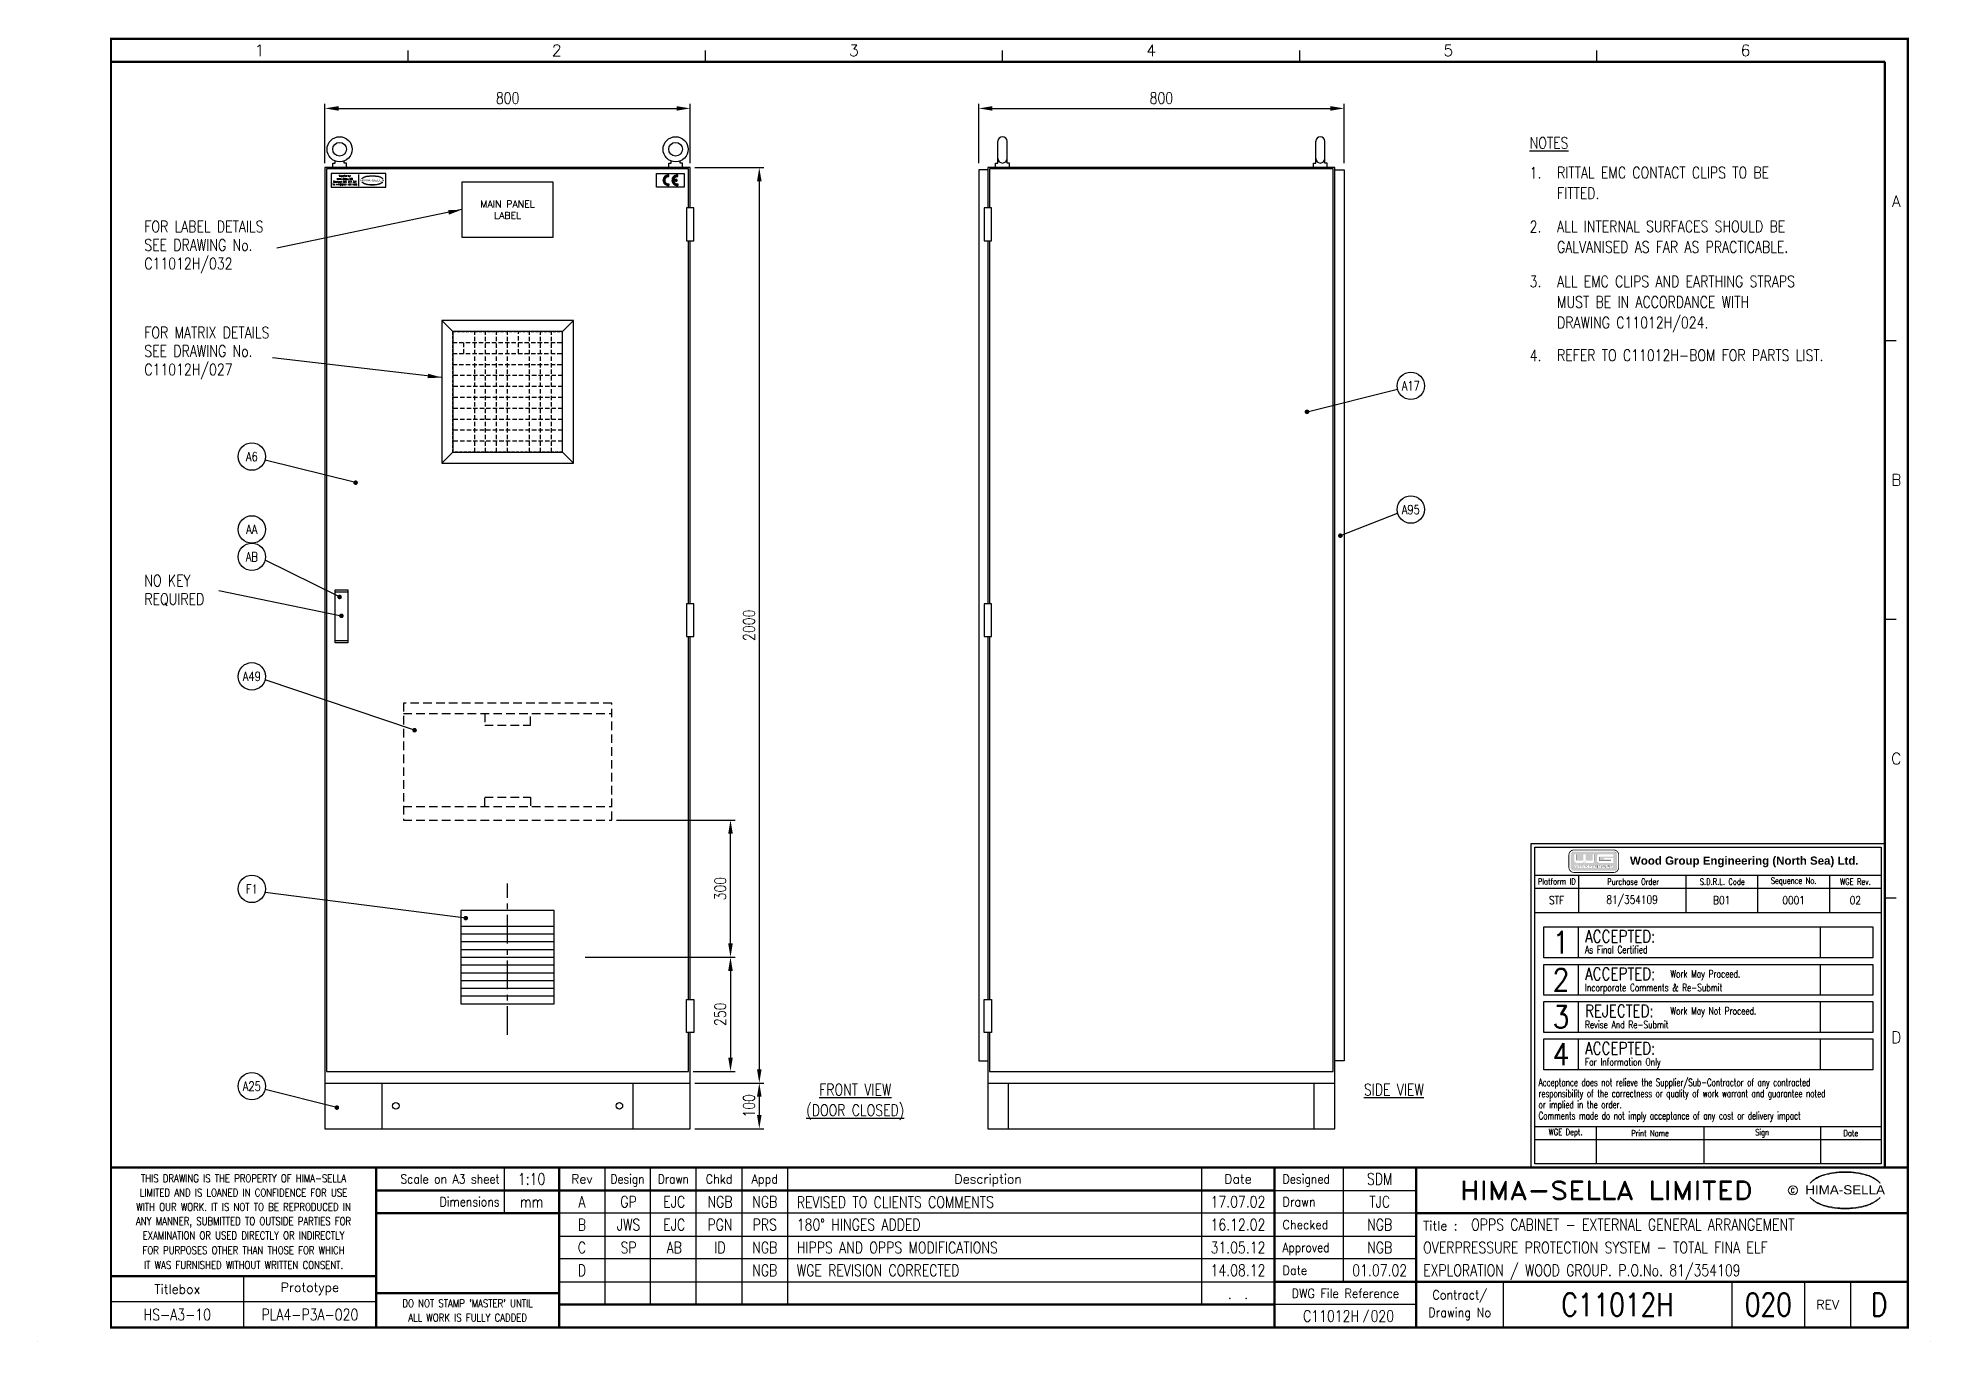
# Model space of a CAD drawing. Extents: x 0 to 4139, y 0 to 2852.
import ezdxf
from ezdxf.enums import TextEntityAlignment as Align

# ---------------------------------------------------------------- set-up
doc = ezdxf.new("R2010")
doc.units = 0
doc.header["$LTSCALE"] = 10
doc.header["$MEASUREMENT"] = 0
for name, pattern in [('CENTER', [2, 1.25, -0.25, 0.25, -0.25]), ('CONTINU', [0]), ('HIDDEN', [9.525, 6.35, -3.175]), ('HIDDEN2', [0.1875, 0.125, -0.0625])]:
    doc.linetypes.add(name, pattern=pattern)
doc.layers.get('0').update_dxf_attribs({"linetype": 'CONTINUOUS'})
for name, color, linetype in [('01-DRAW', 7, 'CONTINUOUS'), ('COL', 2, 'CONTINU'), ('DIM', 3, 'CONTINUOUS'), ('ELAC003$', 7, 'CONTINUOUS'), ('LINE', 1, 'CONTINUOUS'), ('OUTLINE', 7, 'CONTINU'), ('ROW', 2, 'CONTINU'), ('SNA', 2, 'CONTINUOUS'), ('SNA2', 2, 'CONTINUOUS'), ('TEXT', 2, 'CONTINUOUS'), ('TILES', 8, 'HIDDEN'), ('UPS', 2, 'CONTINUOUS')]:
    doc.layers.add(name, color=color, linetype=linetype)
doc.styles.add('ARIAL', font='arial.ttf', dxfattribs={"height": 2.5})
doc.styles.add('ROMAND', font='ROMAND')
doc.styles.add('ROMANS', font='romans.shx', dxfattribs={"width": 0.8})
doc.styles.add('SYMBOL', font='romans.shx', dxfattribs={"width": 0.8})
doc.dimstyles.get("Standard").update_dxf_attribs({"dimtxt": 0.18, "dimasz": 0.18, "dimexe": 0.18, "dimexo": 0.0625, "dimgap": 0.09, "dimtad": 0, "dimtih": 1, "dimtoh": 1, "dimdec": 4, "dimzin": 0, "dimdsep": 46, "dimtxsty": 'STANDARD', "dimcen": 0.09, "dimadec": 0, "dimazin": 0, "dimtfac": 1, "dimtdec": 4, "dimtofl": 0, "dimtmove": 0, "dimatfit": 3, "dimfxl": 1, "dimtolj": 1, "dimtzin": 0, "dimarcsym": 0})

msp = doc.modelspace()

# ---------------------------------------------------------------- texts
at = {"color": 1, "linetype": 'Continuous', "insert": (3482.396, 1060.73), "char_height": 18, "width": 563.327, "attachment_point": 1}
msp.add_mtext('{\\fSwis721 BT|b1|i0|c0|p34;Wood Group Engineering (North Sea) Ltd.}', dxfattribs=at)
at = {"layer": 'ELAC003$', "color": 1, "linetype": 'Continuous', "style": 'ROMANS', "width": 0.8}
for s, height, p in [('Platform ID', 12.758, (3322.267, 1006.16)), ('Purchase Order', 13.5, (3489.272, 1005.606)), ('S.D.R.L. Code', 13.5, (3684.235, 1005.606)), ('Sequence No.', 13.5, (3840.323, 1005.606)), ('WGE Rev.', 13.5, (3975.546, 1005.606)), ('WGE Dept.', 13.5, (3341.631, 455.411)), ('Print Name', 13.5, (3526.356, 455.411)), ('Sign', 13.5, (3771.548, 455.411)), ('Date', 13.5, (3965.577, 455.411))]:
    msp.add_text(s, height=height, dxfattribs=at).set_placement(p, align=Align.MIDDLE)
at = {"layer": 'ELAC003$', "color": 3, "linetype": 'Continuous', "style": 'ROMANS', "width": 0.8889}
for s, p in [('1', (3331.663, 872.591)), ('2', (3331.663, 790.867)), ('3', (3331.663, 709.808)), ('4', (3331.663, 628.084))]:
    msp.add_text(s, height=48.6, dxfattribs=at).set_placement(p, align=Align.MIDDLE)
at = {"layer": 'ELAC003$', "color": 3, "linetype": 'Continuous', "style": 'ROMANS'}
for s, height, width, p in [('ACCEPTED:', 27, 0.8, (3384.173, 886.079)), ('As Final Certified', 16.2, 0.7333, (3384.173, 856.902)), ('ACCEPTED:', 27, 0.8, (3384.173, 803.915)), ('Work May Proceed.', 16.2, 0.7333, (3570.989, 803.915)), ('Incorporate Comments & Re-Submit', 16.2, 0.7333, (3384.173, 773.924)), ('REJECTED:', 27, 0.8, (3384.173, 722.856)), ('Work May Not Proceed.', 16.2, 0.7333, (3570.989, 722.856)), ('Revise And Re-Submit', 16.2, 0.7333, (3384.173, 692.865)), ('ACCEPTED:', 27, 0.8, (3384.173, 641.133)), ('For Information Only', 16.2, 0.7333, (3384.173, 611.143))]:
    msp.add_text(s, height=height, dxfattribs=dict(at, width=width)).set_placement(p, align=Align.MIDDLE_LEFT)
at = {"layer": 'ELAC003$', "color": 1, "linetype": 'Continuous', "style": 'ROMANS', "width": 0.7}
for s, p in [('Acceptance does not relieve the Supplier/Sub-Contractor of any contracted', (3282.492, 574.562)), ('responsibility of the correctness or quality of work warrant and guarantee noted', (3282.492, 550.262)), ('or implied in the order.', (3282.492, 525.962)), ('Comments made do not imply acceptance of any cost or delivery impact', (3282.492, 501.662))]:
    msp.add_text(s, height=16.2, dxfattribs=at).set_placement(p, align=Align.TOP_LEFT)
at = {"layer": 'OUTLINE', "color": 3}
for s, height, style, width, p in [('Tel +44(0)161 429 4500', 3.5, 'ROMANS', 0.8, (671.5, 2529.7318)), ('Stockport U.K. SK1 3JN', 3.5, 'ROMANS', 0.8, (671.5, 2535.7318)), ('HIMA-SELLA LTD', 3.5, 'ROMANS', 0.8, (671.5, 2541.7318)), ('Supplied by:', 3.5, 'ROMANS', 0.8, (671.5, 2548.7318)), ('HIMA-SELLA', 4.7152, 'ARIAL', 1.323, (731.5, 2538.3782))]:
    msp.add_text(s, height=height, dxfattribs=dict(at, style=style, width=width)).set_placement(p, align=Align.CENTER)
at = {"layer": 'SNA', "style": 'SYMBOL', "width": 0.8}
for tag, p in [('AA', (468, 1776.6811)), ('AB', (468, 1716.6811)), ('A49', (468, 1455))]:
    msp.add_attdef(tag, text='', height=20, dxfattribs=at).set_placement(p, align=Align.MIDDLE)
at = {"layer": 'TEXT', "style": 'ROMANS', "width": 0.8}
for s, p in [('%%UNOTES', (3263, 2610)), ('1.', (3263, 2544.75)), ('RITTAL EMC CONTACT CLIPS TO BE', (3323, 2545)), ('FITTED.', (3323, 2500)), ('FOR LABEL DETAILS', (233, 2427)), ('2.', (3263, 2426.75)), ('ALL INTERNAL SURFACES SHOULD BE', (3323, 2427.25)), ('SEE DRAWING No. ', (233, 2386.5238)), ('GALVANISED AS FAR AS PRACTICABLE.', (3323, 2382.25)), ('C11012H/032', (233, 2346.0476)), ('3.', (3263, 2306.75)), ('ALL EMC CLIPS AND EARTHING STRAPS', (3323, 2306.75)), ('MUST BE IN ACCORDANCE WITH', (3323, 2261.75)), ('DRAWING C11012H/024.', (3323, 2216.75)), ('FOR MATRIX DETAILS', (233, 2195)), ('SEE DRAWING No. ', (233, 2154.5238)), ('4.', (3263, 2144.75)), ('REFER TO C11012H-BOM FOR PARTS LIST.', (3323, 2145.25)), ('C11012H/027', (233, 2114.0476)), ('NO KEY', (233, 1652)), ('REQUIRED', (233, 1611.5238))]:
    msp.add_text(s, height=25, dxfattribs=at).set_placement(p)
for s, height, p in [('A17', 20, (3003, 2091)), ('A6', 20, (468, 1936)), ('A95', 20, (3003, 1820)), ('STF', 18, (3322.029, 965.075)), ('81/354109', 18, (3487.153, 965.075)), ('B01', 18, (3683.175, 965.075)), ('0001', 18, (3840.325, 965.075)), ('02', 18, (3975.545, 965.075))]:
    msp.add_text(s, height=height, dxfattribs=at).set_placement(p, align=Align.MIDDLE)
for s, p in [('%%UFRONT VIEW', (1788, 538)), ('%%USIDE VIEW', (2966, 538)), ('%%U(DOOR CLOSED)', (1788, 493))]:
    msp.add_text(s, height=25, dxfattribs=at).set_placement(p, align=Align.CENTER)
at = {"layer": 'UPS', "insert": (1660, 316.443), "char_height": 25, "width": 870, "attachment_point": 1, "rotation": 0.0687549, "style": 'ROMANS'}
msp.add_mtext('REVISED TO CLIENTS COMMENTS', dxfattribs=at)
at = {"layer": 'UPS', "char_height": 25, "width": 870, "attachment_point": 1, "style": 'ROMANS'}
for s, insert in [('180° HINGES ADDED', (1660, 267.5)), ('HIPPS AND OPPS MODIFICATIONS', (1660, 217.5)), ('WGE REVISION CORRECTED', (1660, 167.5))]:
    msp.add_mtext(s, dxfattribs=dict(at, insert=insert))

# ---------------------------------------------------------------- blocks, each defined once
blk = doc.blocks.new('*D4')
at = {"layer": 'DIM'}
for p, q in [((1437, 2568.5), (1588, 2568.5)), ((1578, 2538.5), (1578, 595)), ((1437, 565), (1588, 565))]:
    blk.add_line(p, q, dxfattribs=at)
for points in [[(1573, 2538.5), (1583, 2538.5), (1578, 2568.5)], [(1573, 595), (1583, 595), (1578, 565)]]:
    blk.add_solid(points, dxfattribs=at)
at = {"layer": 'DIM', "color": 2, "insert": (1555.5, 1566.75), "char_height": 25, "attachment_point": 5, "rotation": 90, "style": 'ROMANS'}
blk.add_mtext('\\A1;2000', dxfattribs=at)
blk = doc.blocks.new('*D5')
at = {"layer": 'DIM'}
for p, q in [((1437, 565), (1588, 565)), ((1578, 535), (1578, 495)), ((1437, 465), (1588, 465))]:
    blk.add_line(p, q, dxfattribs=at)
for points in [[(1573, 535), (1583, 535), (1578, 565)], [(1573, 495), (1583, 495), (1578, 465)]]:
    blk.add_solid(points, dxfattribs=at)
at = {"layer": 'DIM', "color": 2, "insert": (1555.5, 515), "char_height": 25, "attachment_point": 5, "rotation": 90, "style": 'ROMANS'}
blk.add_mtext('\\A1;100', dxfattribs=at)
blk = doc.blocks.new('*D2')
at = {"layer": 'DIM'}
for p, q in [((1197.5, 840.5), (1525, 840.5)), ((1515, 810.5), (1515, 620.5)), ((1433.5, 590.5), (1525, 590.5))]:
    blk.add_line(p, q, dxfattribs=at)
for points in [[(1510, 810.5), (1520, 810.5), (1515, 840.5)], [(1510, 620.5), (1520, 620.5), (1515, 590.5)]]:
    blk.add_solid(points, dxfattribs=at)
at = {"layer": 'DIM', "color": 2, "insert": (1492.5, 715.5), "char_height": 25, "attachment_point": 5, "rotation": 90, "style": 'ROMANS'}
blk.add_mtext('\\A1;250', dxfattribs=at)
blk = doc.blocks.new('*D3')
at = {"layer": 'DIM'}
for p, q in [((628, 2578.5), (628, 2708)), ((658, 2698), (1397, 2698)), ((1427, 2578.5), (1427, 2708))]:
    blk.add_line(p, q, dxfattribs=at)
for points in [[(658, 2703), (658, 2693), (628, 2698)], [(1397, 2703), (1397, 2693), (1427, 2698)]]:
    blk.add_solid(points, dxfattribs=at)
at = {"layer": 'DIM', "color": 2, "insert": (1027.5, 2720.5), "char_height": 25, "attachment_point": 5, "style": 'ROMANS'}
blk.add_mtext('\\A1;800', dxfattribs=at)
blk = doc.blocks.new('*D1')
at = {"layer": 'DIM'}
for p, q in [((2058, 2578.5), (2058, 2708)), ((2088, 2698), (2827, 2698)), ((2857, 2578.5), (2857, 2708))]:
    blk.add_line(p, q, dxfattribs=at)
for points in [[(2088, 2703), (2088, 2693), (2058, 2698)], [(2827, 2703), (2827, 2693), (2857, 2698)]]:
    blk.add_solid(points, dxfattribs=at)
at = {"layer": 'DIM', "color": 2, "insert": (2457.5, 2720.5), "char_height": 25, "attachment_point": 5, "style": 'ROMANS'}
blk.add_mtext('\\A1;800', dxfattribs=at)
blk = doc.blocks.new('*D7')
at = {"layer": 'DIM'}
for p, q in [((1265.5, 1140.5), (1525, 1140.5)), ((1515, 870.5), (1515, 1110.5)), ((1197.5, 840.5), (1525, 840.5))]:
    blk.add_line(p, q, dxfattribs=at)
for points in [[(1510, 1110.5), (1520, 1110.5), (1515, 1140.5)], [(1510, 870.5), (1520, 870.5), (1515, 840.5)]]:
    blk.add_solid(points, dxfattribs=at)
at = {"layer": 'DIM', "color": 2, "insert": (1492.5, 990.5), "char_height": 25, "attachment_point": 5, "rotation": 90, "style": 'ROMANS'}
blk.add_mtext('\\A1;300', dxfattribs=at)
blk = doc.blocks.new('FILTER')
blk.add_line((0, -34), (204, -34))
at = {"color": 3}
for p, q in [((0, -51), (204, -51)), ((0, -68), (204, -68)), ((0, -85), (204, -85)), ((0, -102), (204, -102)), ((0, -119), (204, -119)), ((0, -136), (204, -136)), ((0, -153), (204, -153)), ((0, -170), (204, -170)), ((0, -187), (204, -187))]:
    blk.add_line(p, q, dxfattribs=at)
blk.add_lwpolyline([(0, -204), (204, -204), (204, 0), (0, 0)], close=True)
at = {"layer": 'SNA', "style": 'SYMBOL', "width": 0.8}
blk.add_attdef('SNA', text='', height=20, dxfattribs=at).set_placement((31, -18), align=Align.MIDDLE)
at = {"layer": 'SNA2', "style": 'SYMBOL', "width": 0.8}
blk.add_attdef('SNA2', text='', height=20, dxfattribs=at).set_placement((123, -18), align=Align.MIDDLE)
blk = doc.blocks.new('2848-200')
for p, q in [((0, 100), (799, 100)), ((0, 100), (0, 0)), ((125, 0), (125, 100)), ((674, 0), (674, 100)), ((799, 0), (799, 100)), ((0, 0), (799, 0))]:
    blk.add_line(p, q)
for centre in [(155, 50), (644, 50)]:
    blk.add_circle(centre, 7)
at = {"layer": 'SNA', "style": 'SYMBOL', "width": 0.8}
blk.add_attdef('SNA', text='', height=20, dxfattribs=at).set_placement((-47, 70), align=Align.MIDDLE)
at = {"layer": 'SNA2', "style": 'SYMBOL', "width": 0.8}
blk.add_attdef('SNA2', text='', height=20, dxfattribs=at).set_placement((-47, 22), align=Align.MIDDLE)
blk = doc.blocks.new('EDREV')
at = {"color": 2, "style": 'ROMANS', "width": 0.8}
for tag, p in [('DES', (129.2, 29.25)), ('DRN', (139.2, 29.25)), ('CHKD', (149.2, 29.25)), ('DES', (129.2, 24.25)), ('DRN', (139.2, 24.25)), ('CHKD', (149.2, 24.25)), ('DES', (129.2, 19.25)), ('DRN', (139.2, 19.25)), ('CHKD', (149.2, 19.25)), ('DES', (129.2, 14.25)), ('DRN', (139.2, 14.25)), ('CHKD', (149.2, 14.25)), ('DES', (129.2, 9.25)), ('DRN', (139.2, 9.25)), ('CHKD', (149.2, 9.25))]:
    blk.add_attdef(tag, text='', height=2.5, dxfattribs=at).set_placement(p, align=Align.CENTER)
blk = doc.blocks.new('A$C3B6A2B22')
blk.add_lwpolyline([(499.5, 1780.5), (499.5, 1900.5), (299.5, 1900.5), (299.5, 1780.5)], close=True)
at = {"layer": 'TEXT', "style": 'ROMANS'}
for s, p in [('MAIN PANEL', (399.5, 1852.6808)), ('LABEL', (399.5, 1827.6808))]:
    blk.add_text(s, height=15, dxfattribs=at).set_placement(p, align=Align.MIDDLE)
blk = doc.blocks.new('HS-A3-10')
at = {"color": 1}
for p, q in [((810, 2800), (810, 2825)), ((1460, 2800), (1460, 2825)), ((2110, 2800), (2110, 2825)), ((2760, 2800), (2760, 2825)), ((3410, 2800), (3410, 2825)), ((4040, 2190), (4065, 2190)), ((4040, 1580), (4065, 1580)), ((4040, 970), (4065, 970)), ((1020, 380), (1020, 280)), ((1240, 380), (1240, 80)), ((1340, 80), (1340, 380)), ((1440, 80), (1440, 380)), ((1540, 380), (1540, 80)), ((1640, 380), (1640, 80)), ((2545, 380), (2545, 80)), ((2855, 380), (2855, 130)), ((2705, 330), (3015, 330)), ((3015, 280), (1140, 280)), ((1140, 230), (3015, 230)), ((3015, 180), (1140, 180)), ((450, 142.5), (450, 30)), ((1140, 130), (2705, 130)), ((3205, 130), (3205, 30)), ((3705, 130), (3705, 30)), ((3865, 30), (3865, 130)), ((3965, 130), (3965, 30)), ((740, 86.25), (160, 86.25)), ((3015, 80), (2705, 80)), ((0, 0), (0, 0.25)), ((4139, 0), (4139, 0.25))]:
    blk.add_line(p, q, dxfattribs=at)
at = {"color": 1, "const_width": 5}
blk.add_lwpolyline([(160, 30), (4090, 30), (4090, 2850), (160, 2850)], close=True, dxfattribs=at)
for points in [[(160, 2800), (4040, 2800)], [(4040, 380), (4040, 2800)], [(4090, 380), (160, 380)], [(740, 30), (740, 380)], [(1140, 30), (1140, 380)], [(2705, 380), (2705, 30)], [(3015, 30), (3015, 380)], [(2705, 330), (740, 330)], [(1140, 280), (740, 280)], [(4090, 280), (3015, 280)], [(160, 142.5), (740, 142.5)], [(2705, 130), (4090, 130)], [(1140, 105), (740, 105)], [(2705, 80), (1140, 80)]]:
    blk.add_lwpolyline(points, dxfattribs=at)
at = {"color": 3, "lineweight": 13}
blk.add_circle((3838.795, 330), 10, dxfattribs=at)
for centre, radius, start, end in [((3926.04, 293.277), 72.401, 106.0532, 133.5024), ((3928.763, 295.135), 72.999, 130.419, 136.057), ((3921.149, 306.001), 59.804, 122.244, 131.6154), ((3917.52, 312.819), 52.104, 111.8206, 122.8668), ((3937.772, 271.992), 97.601, 107.5931, 113.9452), ((3950.991, 209.965), 159.367, 89.2698, 106.3911), ((3940.978, 260.15), 109.859, 96.0146, 107.3203), ((3952.933, 188.099), 182.818, 92.8917, 97.3734), ((3952.419, 213.644), 157.281, 89.7805, 93.1738), ((3955.053, 209.965), 159.367, 73.6089, 90.7302), ((3953.626, 213.644), 157.281, 86.8262, 90.2195), ((3953.112, 188.099), 182.818, 82.6266, 87.1083), ((3965.067, 260.15), 109.859, 72.6797, 83.9854), ((3968.272, 271.992), 97.601, 66.0548, 72.4069), ((3980.005, 293.277), 72.401, 46.4976, 73.9468), ((3988.524, 312.819), 52.104, 57.1332, 68.1794), ((3984.895, 306.001), 59.804, 48.3846, 57.756), ((3977.282, 295.135), 72.999, 43.943, 49.581), ((3928.763, 365.45), 72.999, 223.943, 229.581), ((3926.04, 367.308), 72.401, 226.4976, 253.9468), ((3921.149, 354.585), 59.804, 228.3846, 237.756), ((3917.52, 347.766), 52.104, 237.1332, 248.1794), ((3937.772, 388.593), 97.601, 246.0548, 252.4069), ((3950.991, 450.62), 159.367, 253.6089, 270.7302), ((3940.978, 400.435), 109.859, 252.6797, 263.9854), ((3952.933, 472.486), 182.818, 262.6266, 267.1083), ((3952.419, 446.941), 157.281, 266.8262, 270.2195), ((3955.053, 450.62), 159.367, 269.2698, 286.3911), ((3953.626, 446.941), 157.281, 269.7805, 273.1738), ((3953.112, 472.486), 182.818, 272.8917, 277.3734), ((3965.067, 400.435), 109.859, 276.0146, 287.3203), ((3968.272, 388.593), 97.601, 287.5931, 293.9452), ((3980.005, 367.308), 72.401, 286.0532, 313.5024), ((3988.524, 347.766), 52.104, 291.8206, 302.8668), ((3984.895, 354.585), 59.804, 302.244, 311.6154), ((3977.282, 365.45), 72.999, 310.419, 316.057)]:
    blk.add_arc(centre, radius, start, end, dxfattribs=at)
at = {"color": 2, "style": 'ROMAND'}
for s, p in [('1', (485, 2825)), ('2', (1135, 2825)), ('3', (1785, 2825)), ('4', (2435, 2825)), ('5', (3085, 2825)), ('6', (3735, 2825)), ('A', (4065, 2495)), ('B', (4065, 1885)), ('C', (4065, 1275)), ('D', (4065, 665))]:
    blk.add_text(s, height=25, dxfattribs=at).set_placement(p, align=Align.MIDDLE)
at = {"color": 3, "lineweight": 13, "style": 'ROMANS', "width": 0.8}
for s, p in [('LIMITED AND IS LOANED IN CONFIDENCE FOR USE', (450, 325.193)), ('THIS DRAWING IS THE PROPERTY OF HIMA-SELLA', (450, 356.443)), ('WITH OUR WORK. IT IS NOT TO BE REPRODUCED IN', (450, 293.879)), ('ANY MANNER, SUBMITTED TO OUTSIDE PARTIES FOR', (450, 262.629)), ('FOR PURPOSES OTHER THAN THOSE FOR WHICH', (450, 199.054)), ('EXAMINATION OR USED DIRECTLY OR INDIRECTLY', (450, 231.379)), ('IT WAS FURNISHED WITHOUT WRITTEN CONSENT.', (450, 166.554)), ("DO NOT STAMP 'MASTER' UNTIL", (940, 82.693)), ('ALL WORK IS FULLY CADDED', (940, 51.443))]:
    blk.add_text(s, height=17, dxfattribs=at).set_placement(p, align=Align.MIDDLE_CENTER)
at = {"color": 4, "style": 'ROMAND', "width": 0.87}
for s, p in [('Scale on A3 sheet', (1010, 344.965)), ('Dimensions', (1010, 295.069))]:
    blk.add_text(s, height=20, dxfattribs=at).set_placement(p, align=Align.RIGHT)
at = {"color": 4, "style": 'ROMAND'}
for s, p in [('Rev', (1190, 345)), ('Description', (2078.5, 345)), ('Date', (2625, 345))]:
    blk.add_text(s, height=20, dxfattribs=at).set_placement(p, align=Align.CENTER)
for s, width, p in [('Design', 0.85, (1290, 345)), ('Drawn', 0.85, (1390, 345)), ('Chkd', 0.9, (1490, 345)), ('Appd', 0.9, (1590, 345))]:
    blk.add_text(s, height=20, dxfattribs=dict(at, width=width)).set_placement(p, align=Align.CENTER)
for s, width, p in [('Designed', 0.87, (2722.5, 345)), ('Drawn', 0.9, (2722.5, 295)), ('Checked', 0.9, (2722.5, 245)), ('Approved', 0.85, (2722.5, 195)), ('Date', 0.9, (2722.5, 145))]:
    blk.add_text(s, height=20, dxfattribs=dict(at, width=width)).set_placement(p)
at = {"color": 1, "style": 'ROMAND', "width": 1.15}
blk.add_text('HIMA-SELLA LIMITED', height=40, dxfattribs=at).set_placement((3430.965, 330), align=Align.MIDDLE)
at = {"color": 3, "lineweight": 13, "style": 'ROMANS', "width": 0.8}
blk.add_text('C', height=10, dxfattribs=at).set_placement((3838.436, 325), align=Align.CENTER)
at = {"color": 1, "style": 'ARIAL', "width": 1.05}
blk.add_text('HIMA-SELLA', height=20, dxfattribs=at).set_placement((3953.022, 321.293), align=Align.CENTER)
at = {"color": 4, "style": 'ROMAND'}
blk.add_text('Title :', height=20, dxfattribs=at).set_placement((3030, 242.5))
for s, p in [('Titlebox', (305, 114.375)), ('Prototype', (595, 114.375)), ('REV', (3915, 80))]:
    blk.add_text(s, height=20, dxfattribs=at).set_placement(p, align=Align.MIDDLE)
at = {"color": 4, "style": 'ROMAND', "width": 0.9}
for s, p in [('DWG File Reference', (2860, 105)), ('Contract/', (3110, 100)), ('Drawing No', (3110, 60))]:
    blk.add_text(s, height=20, dxfattribs=at).set_placement(p, align=Align.MIDDLE)
at = {"color": 2, "linetype": 'Continuous', "style": 'ROMANS', "width": 0.8}
blk.add_text('/', height=18, dxfattribs=at).set_placement((2905, 55), align=Align.MIDDLE)
at = {"layer": 'COL', "style": 'ROMAND', "flags": 9}
for tag, p in [('COL1', (485, 2825)), ('COL2', (1135, 2825)), ('COL3', (1785, 2825)), ('COL4', (2435, 2825)), ('COL5', (3085, 2825)), ('COL6', (3735, 2825))]:
    blk.add_attdef(tag, p, '', height=25, dxfattribs=at)
at = {"layer": 'ROW', "style": 'ROMAND', "flags": 9}
for tag, p in [('ROW1', (4065, 2495)), ('ROW2', (4065, 1885)), ('ROW3', (4065, 1275)), ('ROW4', (4065, 665))]:
    blk.add_attdef(tag, p, '', height=25, dxfattribs=at)
at = {"layer": 'UPS', "style": 'ROMANS', "width": 0.8}
blk.add_text('HS-A3-10', height=25, dxfattribs=at).set_placement((305, 58.125), align=Align.MIDDLE)
at = {"layer": 'UPS', "style": 'ROMANS', "width": 0.8, "flags": 8}
for tag, height, p in [('PLANOS->NR1', 25, (1080, 342.5)), ('PLANOS->VERIF', 25, (2935, 342.5)), ('PLANOS->NR2', 25, (1080, 292.5)), ('PLANOS->CANVI1', 25, (1190, 292.5)), ('PLANOS->NCAN1', 25, (1590, 292.5)), ('PLANOS->DCAN1', 25, (2625, 292.5)), ('PLANOS->ORIG', 25, (2935, 292.5)), ('PLANOS->CANVI2', 25, (1190, 242.5)), ('PLANOS->NCAN2', 25, (1590, 242.5)), ('PLANOS->DCAN2', 25, (2625, 242.5)), ('PLANOS->HECHF', 25, (2935, 242.5)), ('PLANOS->CANVI3', 25, (1190, 192.5)), ('PLANOS->NCAN3', 25, (1590, 192.5)), ('PLANOS->DCAN3', 25, (2625, 192.5)), ('PLANOS->HECHD', 25, (2935, 192.5)), ('PLANOS->CANVI4', 25, (1190, 142.5)), ('PLANOS->NCAN4', 25, (1590, 142.5)), ('PLANOS->DCAN4', 25, (2625, 142.5)), ('PLANOS->DATACREA', 25, (2935, 142.5)), ('PLANOS->CANVI5', 25, (1190, 92.5)), ('PLANOS->NCAN5', 25, (1590, 92.5)), ('PLANOS->DCAN5', 25, (2625, 92.5)), ('PROJS->DESCPRO3', 50, (3455, 55)), ('PLANOS->PLANO', 50, (3785, 55)), ('PLANOS->USER', 50, (4027.5, 55))]:
    blk.add_attdef(tag, text='', height=height, dxfattribs=at).set_placement(p, align=Align.CENTER)
at = {"layer": 'UPS', "style": 'ROMANS', "width": 2.7474, "flags": 8}
blk.add_attdef('PLANOS->MCAN1', text='', height=25, rotation=0.069611, dxfattribs=at).set_placement((1660, 316.443), (2530, 317.5), align=Align.FIT)
at = {"layer": 'UPS', "style": 'ROMANS', "flags": 8}
for tag, width, p, p2 in [('PLANOS->MCAN2', 2.6868, (1660, 267.5), (2530, 267.5)), ('PLANOS->MCAN3', 2.6868, (1660, 217.5), (2530, 217.5)), ('PLANOS->MCAN4', 2.6769, (1660, 167.5), (2530, 167.5)), ('PLANOS->MCAN5', 2.6868, (1660, 117.5), (2530, 117.5))]:
    blk.add_attdef(tag, text='', height=25, dxfattribs=dict(at, width=width)).set_placement(p, p2, align=Align.FIT)
at = {"layer": 'UPS', "style": 'ROMANS', "width": 0.8, "flags": 8}
blk.add_attdef('PLANOS->DENOM', (3135, 242.5), '', height=25, dxfattribs=at)
at = {"layer": 'UPS', "color": 4, "style": 'ROMANS', "width": 0.8, "flags": 8}
for tag, p in [('PROJS->DESCPRO1', (3030, 192.5)), ('PROJS->DESCPRO2', (3030, 142.5))]:
    blk.add_attdef(tag, p, '', height=25, dxfattribs=at)
at = {"layer": 'UPS', "style": 'ROMANS', "width": 0.8, "flags": 8}
blk.add_attdef('PLANOS->PROTOTIPO', text='', height=25, dxfattribs=at).set_placement((595, 58.125), align=Align.MIDDLE)
for tag, p in [('PLANOS->OBS4', (1170, 55)), ('PLANOS->PLANO', (2915, 55))]:
    blk.add_attdef(tag, text='', height=25, dxfattribs=at).set_placement(p, align=Align.MIDDLE_LEFT)
blk.add_attdef('PROJS->NOMPRO', text='', height=25, dxfattribs=at).set_placement((2890, 55), align=Align.MIDDLE_RIGHT)

# ---------------------------------------------------------------- dimensions: what is measured, and where the dimension line sits
at = {"layer": 'DIM'}
for base, p1, p2, picture, middle in [((1427, 2698), (628, 2568.5), (1427, 2568.5), '*D3', (1027.5, 2720.5)), ((2857, 2698), (2058, 2568.5), (2857, 2568.5), '*D1', (2457.5, 2720.5))]:
    dim = msp.add_linear_dim(base=base, p1=p1, p2=p2, text='800', dimstyle='STANDARD', override={"dimscale": 10, "dimtxt": 2.5, "dimasz": 3, "dimexe": 1, "dimexo": 1, "dimgap": 1, "dimtad": 1, "dimtih": 0, "dimtoh": 0, "dimdec": 1, "dimtxsty": 'ROMANS', "dimcen": -3, "dimclrd": 256, "dimclre": 256, "dimclrt": 2, "dimtdec": 1, "dimlwd": -1, "dimlwe": -1}, dxfattribs=at)
    dim.commit()
    dim.dimension.update_dxf_attribs({"geometry": picture, "text_midpoint": middle})
for base, p1, p2, text, picture, middle in [((1578, 565), (1427, 2568.5), (1427, 565), '2000', '*D4', (1555.5, 1566.75)), ((1515, 1140.5), (1187.5, 840.5), (1255.5, 1140.5), '300', '*D7', (1492.5, 990.5)), ((1515, 590.5), (1187.5, 840.5), (1423.5, 590.5), '250', '*D2', (1492.5, 715.5)), ((1578, 465), (1427, 565), (1427, 465), '100', '*D5', (1555.5, 515))]:
    dim = msp.add_linear_dim(base=base, p1=p1, p2=p2, angle=90, text=text, dimstyle='STANDARD', override={"dimscale": 10, "dimtxt": 2.5, "dimasz": 3, "dimexe": 1, "dimexo": 1, "dimgap": 1, "dimtad": 1, "dimtih": 0, "dimtoh": 0, "dimdec": 1, "dimtxsty": 'ROMANS', "dimcen": -3, "dimclrd": 256, "dimclre": 256, "dimclrt": 2, "dimtdec": 1, "dimlwd": -1, "dimlwe": -1}, dxfattribs=at)
    dim.commit()
    dim.dimension.update_dxf_attribs({"geometry": picture, "text_midpoint": middle})

# ---------------------------------------------------------------- hatches: boundary and pattern name
at = {"linetype": 'Continuous'}
h = msp.add_hatch(color=1, dxfattribs=at)
edge = h.paths.add_edge_path(flags=16)
edge.add_line((3416.2614, 1060.5726), (3445.7587, 1060.5726))
edge.add_line((3445.7587, 1060.5726), (3445.7587, 1065.5751))
edge.add_line((3445.7587, 1065.5751), (3413.6988, 1065.5751))
edge.add_arc((3413.6989, 1061.9235), 3.6516, 90.0013265, 179.9986735)
edge.add_line((3410.0473, 1061.9236), (3410.0473, 1050.248))
edge.add_arc((3413.6988, 1050.2481), 3.6515, 180.0021111, 269.999458)
edge.add_line((3413.6988, 1046.5966), (3445.7587, 1046.5966))
edge.add_line((3445.7587, 1046.5966), (3445.7587, 1057.6514))
edge.add_line((3445.7587, 1057.6514), (3425.7121, 1057.6514))
edge.add_line((3425.7121, 1057.6514), (3425.7121, 1054.3651))
edge.add_line((3425.7121, 1054.3651), (3441.0848, 1054.3651))
edge.add_line((3441.0848, 1054.3651), (3441.0848, 1051.2248))
edge.add_line((3441.0848, 1051.2248), (3416.2614, 1051.2248))
edge.add_arc((3416.2614, 1052.5028), 1.278, 180.0013265, 269.9986735, ccw=False)
edge.add_line((3414.9834, 1052.5028), (3414.9834, 1059.2946))
edge.add_arc((3416.2614, 1059.2946), 1.278, 90.0013265, 179.9986735, ccw=False)
edge = h.paths.add_edge_path(flags=16)
edge.add_arc((3426.6394, 1039.6975), 2.2936, 359.7165363, 449.7138832)
edge.add_line((3426.6509, 1041.9911), (3422.5008, 1041.9911))
edge.add_arc((3422.5122, 1039.6975), 2.2936, 90.2848616, 180.2822085)
edge.add_line((3420.2186, 1039.6862), (3420.2186, 1037.6323))
edge.add_arc((3422.5123, 1037.621), 2.2937, 179.7165487, 269.7138956)
edge.add_line((3422.5008, 1035.3273), (3426.6509, 1035.3273))
edge.add_arc((3426.6394, 1037.6209), 2.2936, 270.2873596, 360.2847066)
edge.add_line((3428.933, 1037.6323), (3428.933, 1039.6862))
edge = h.paths.add_edge_path(flags=0)
edge.add_arc((3442.7913, 1039.515), 0.8102, -90, 90, ccw=False)
edge.add_line((3442.7913, 1038.7049), (3440.7163, 1038.7049))
edge.add_arc((3440.7163, 1039.515), 0.8102, 90, 270, ccw=False)
edge.add_line((3440.7163, 1040.3252), (3442.7913, 1040.3252))
edge = h.paths.add_edge_path(flags=16)
edge.add_line((3440.2084, 1035.3273), (3440.2084, 1036.8975))
edge.add_line((3440.2084, 1036.8975), (3442.9485, 1036.8975))
edge.add_arc((3442.9485, 1039.4443), 2.5468, 270, 450)
edge.add_line((3442.9485, 1041.9911), (3438.2769, 1041.9911))
edge.add_line((3438.2769, 1041.9911), (3438.2769, 1035.3273))
edge.add_line((3438.2769, 1035.3273), (3440.2084, 1035.3273))
edge = h.paths.add_edge_path(flags=16)
edge.add_line((3434.3619, 1036.9933), (3432.8151, 1036.9933))
edge.add_arc((3432.8208, 1038.1401), 1.1468, 179.7165487, 269.7138956, ccw=False)
edge.add_line((3431.674, 1038.1458), (3431.674, 1041.9911))
edge.add_line((3431.674, 1041.9911), (3429.4954, 1041.9911))
edge.add_line((3429.4954, 1041.9911), (3429.4954, 1037.6323))
edge.add_arc((3431.789, 1037.6209), 2.2936, 179.7152934, 269.7126404)
edge.add_line((3431.7775, 1035.3273), (3435.3994, 1035.3273))
edge.add_arc((3435.3879, 1037.621), 2.2937, 270.2861044, 360.2834513)
edge.add_line((3437.6816, 1037.6323), (3437.6816, 1041.9911))
edge.add_line((3437.6816, 1041.9911), (3435.503, 1041.9911))
edge.add_line((3435.503, 1041.9911), (3435.503, 1038.1458))
edge.add_arc((3434.3562, 1038.1401), 1.1468, -89.7138956, 0.2834513, ccw=False)
edge = h.paths.add_edge_path(flags=0)
edge.add_arc((3425.6076, 1039.1784), 1.1468, 359.7165487, 449.7138956)
edge.add_line((3425.6133, 1040.3252), (3423.5383, 1040.3252))
edge.add_arc((3423.544, 1039.1784), 1.1468, 90.2861044, 180.2834513)
edge.add_line((3422.3972, 1039.1727), (3422.3972, 1038.1458))
edge.add_arc((3423.544, 1038.1401), 1.1468, 179.7165487, 269.7138956)
edge.add_line((3423.5383, 1036.9933), (3425.6133, 1036.9933))
edge.add_arc((3425.6076, 1038.1401), 1.1468, 270.2861044, 360.2834513)
edge.add_line((3426.7544, 1038.1458), (3426.7544, 1039.1727))
edge = h.paths.add_edge_path(flags=0)
edge.add_arc((3387.0442, 1039.1784), 1.1468, 359.7140381, 449.7113851)
edge.add_line((3387.05, 1040.3252), (3384.9749, 1040.3252))
edge.add_arc((3384.9806, 1039.1784), 1.1468, 90.2861044, 180.2834513)
edge.add_line((3383.8338, 1039.1727), (3383.8338, 1038.1458))
edge.add_arc((3384.9806, 1038.1401), 1.1468, 179.7165487, 269.7138956)
edge.add_line((3384.9749, 1036.9933), (3387.05, 1036.9933))
edge.add_arc((3387.0442, 1038.1401), 1.1468, 270.2886149, 360.2859619)
edge.add_line((3388.191, 1038.1458), (3388.191, 1039.1727))
edge = h.paths.add_edge_path(flags=16)
edge.add_arc((3388.0761, 1039.6975), 2.2936, 359.7177915, 449.7151384)
edge.add_line((3388.0875, 1041.9911), (3383.9374, 1041.9911))
edge.add_arc((3383.9488, 1039.6975), 2.2936, 90.2848616, 180.2822085)
edge.add_line((3381.6552, 1039.6862), (3381.6552, 1037.6323))
edge.add_arc((3383.9489, 1037.621), 2.2937, 179.7165487, 269.7138956)
edge.add_line((3383.9374, 1035.3273), (3388.0875, 1035.3273))
edge.add_arc((3388.076, 1037.621), 2.2937, 270.2861044, 360.2834513)
edge.add_line((3390.3697, 1037.6323), (3390.3697, 1039.6862))
edge = h.paths.add_edge_path(flags=0)
edge.add_arc((3377.6436, 1039.1784), 1.1468, 359.7165487, 449.7138956)
edge.add_line((3377.6493, 1040.3252), (3375.5743, 1040.3252))
edge.add_arc((3375.58, 1039.1784), 1.1468, 90.2861044, 180.2834513)
edge.add_line((3374.4332, 1039.1727), (3374.4332, 1038.1458))
edge.add_arc((3375.58, 1038.1401), 1.1468, 179.7165487, 269.7138956)
edge.add_line((3375.5743, 1036.9933), (3377.6493, 1036.9933))
edge.add_arc((3377.6436, 1038.1401), 1.1468, 270.2861044, 360.2834513)
edge.add_line((3378.7904, 1038.1458), (3378.7904, 1039.1727))
h.paths.add_polyline_path([(3372.3641, 1041.9866), (3370.2463, 1035.3409), (3368.1284, 1035.3409), (3366.5218, 1039.5401), (3364.9151, 1035.3409), (3362.7973, 1035.3409), (3360.6794, 1041.9866), (3362.6512, 1041.9866), (3363.9657, 1037.7144), (3365.6454, 1041.9501), (3367.3981, 1041.9501), (3369.0778, 1037.7144), (3370.4653, 1041.9866)], flags=16)
edge = h.paths.add_edge_path(flags=16)
edge.add_arc((3378.6754, 1039.6975), 2.2936, 359.7177915, 449.7151384)
edge.add_line((3378.6868, 1041.9911), (3374.5367, 1041.9911))
edge.add_arc((3374.5482, 1039.6975), 2.2936, 90.2861168, 180.2834637)
edge.add_line((3372.2546, 1039.6862), (3372.2546, 1037.6323))
edge.add_arc((3374.5482, 1037.6209), 2.2936, 179.7152934, 269.7126404)
edge.add_line((3374.5367, 1035.3273), (3378.6868, 1035.3273))
edge.add_arc((3378.6753, 1037.621), 2.2937, 270.2861044, 360.2834513)
edge.add_line((3380.969, 1037.6323), (3380.969, 1039.6862))
edge = h.paths.add_edge_path(flags=0)
edge.add_arc((3396.1156, 1038.1401), 1.1468, 270.2861044, 360.2834513)
edge.add_line((3397.2624, 1038.1458), (3397.2624, 1039.1727))
edge.add_arc((3396.1156, 1039.1784), 1.1468, 359.7165487, 449.7138956)
edge.add_line((3396.1213, 1040.3252), (3392.6956, 1040.3252))
edge.add_line((3392.6956, 1040.3252), (3392.6956, 1036.9933))
edge.add_line((3392.6956, 1036.9933), (3396.1213, 1036.9933))
edge = h.paths.add_edge_path(flags=16)
edge.add_arc((3397.1474, 1039.6975), 2.2936, 359.7177915, 449.7151384)
edge.add_line((3397.1588, 1041.9911), (3390.8164, 1041.9911))
edge.add_line((3390.8164, 1041.9911), (3390.8164, 1035.3273))
edge.add_line((3390.8164, 1035.3273), (3397.1588, 1035.3273))
edge.add_arc((3397.1473, 1037.621), 2.2937, 270.2861044, 360.2834513)
edge.add_line((3399.441, 1037.6323), (3399.441, 1039.6862))
edge = h.paths.add_edge_path(flags=16)
edge.add_arc((3408.8007, 1039.8916), 0.4336, 0.0013265, 89.9986735)
edge.add_line((3408.8007, 1040.3252), (3406.1584, 1040.3252))
edge.add_arc((3406.1641, 1039.1784), 1.1468, 90.2861044, 180.2834513)
edge.add_line((3405.0173, 1039.1727), (3405.0173, 1038.1458))
edge.add_arc((3406.1641, 1038.1401), 1.1468, 179.7165487, 269.7138956)
edge.add_line((3406.1584, 1036.9933), (3408.8007, 1036.9933))
edge.add_arc((3408.8007, 1037.4268), 0.4335, 270, 450)
edge.add_line((3408.8007, 1037.8604), (3407.048, 1037.8604))
edge.add_line((3407.048, 1037.8604), (3407.048, 1039.0289))
edge.add_line((3407.048, 1039.0289), (3411.2837, 1039.0289))
edge.add_line((3411.2837, 1039.0289), (3411.2837, 1037.6323))
edge.add_arc((3408.99, 1037.621), 2.2937, -89.7138956, 0.2834513, ccw=False)
edge.add_line((3409.0015, 1035.3273), (3405.1209, 1035.3273))
edge.add_arc((3405.1324, 1037.621), 2.2937, 179.7165487, 269.7138956, ccw=False)
edge.add_line((3402.8387, 1037.6323), (3402.8387, 1039.6862))
edge.add_arc((3405.1323, 1039.6975), 2.2936, 90.2848616, 180.2822085, ccw=False)
edge.add_line((3405.1209, 1041.9911), (3409.0015, 1041.9911))
edge.add_arc((3408.9901, 1039.6975), 2.2936, -0.2822085, 89.7151384, ccw=False)
edge.add_line((3411.2837, 1039.6862), (3411.2837, 1039.5401))
edge.add_line((3411.2837, 1039.5401), (3409.2343, 1039.5401))
edge.add_line((3409.2343, 1039.5401), (3409.2343, 1039.8916))
edge = h.paths.add_edge_path(flags=0)
edge.add_line((3414.4816, 1040.3252), (3416.5567, 1040.3252))
edge.add_arc((3416.5567, 1039.515), 0.8102, -90, 90, ccw=False)
edge.add_line((3416.5567, 1038.7049), (3414.4816, 1038.7049))
edge.add_arc((3414.4816, 1039.515), 0.8102, 90, 270, ccw=False)
edge = h.paths.add_edge_path(flags=16)
edge.add_line((3417.6829, 1035.3273), (3419.2607, 1035.3273))
edge.add_line((3419.2607, 1035.3273), (3419.2607, 1036.8975))
edge.add_arc((3418.4505, 1036.8975), 0.8102, 0.0004008, 81.621205)
edge.add_arc((3416.7136, 1039.4445), 2.5471, 316.7426493, 359.9956749)
edge.add_arc((3416.7138, 1039.4442), 2.5469, 0.0024514, 89.9997983)
edge.add_line((3416.7138, 1041.9911), (3412.0423, 1041.9911))
edge.add_line((3412.0423, 1041.9911), (3412.0423, 1035.3273))
edge.add_line((3412.0423, 1035.3273), (3413.9738, 1035.3273))
edge.add_line((3413.9738, 1035.3273), (3413.9738, 1036.8975))
edge.add_line((3413.9738, 1036.8975), (3416.8728, 1036.8975))
edge.add_arc((3416.8727, 1036.0873), 0.8102, -0.0022096, 89.9951373, ccw=False)
edge.add_line((3417.6829, 1036.0873), (3417.6829, 1035.3273))
edge = h.paths.add_edge_path()
edge.add_line((3454.0338, 1064.078), (3454.0338, 1036.838))
edge.add_arc((3446.7307, 1036.8382), 7.3031, 270.0013265, 359.9986735, ccw=False)
edge.add_line((3446.7309, 1029.5351), (3359.8031, 1029.5351))
edge.add_arc((3359.8032, 1036.8382), 7.3031, 180.0017188, 269.9990657, ccw=False)
edge.add_line((3352.5001, 1036.838), (3352.5001, 1064.078))
edge.add_arc((3359.8032, 1064.0778), 7.3031, 90.0009343, 179.9982812, ccw=False)
edge.add_line((3359.8031, 1071.3809), (3446.7309, 1071.3809))
edge.add_arc((3446.7307, 1064.0778), 7.3031, 0.0013265, 89.9986735, ccw=False)
edge = h.paths.add_edge_path(flags=16)
edge.add_line((3360.5333, 1065.5751), (3365.4245, 1065.5751))
edge.add_line((3365.4245, 1065.5751), (3365.4245, 1052.7949))
edge.add_arc((3366.7025, 1052.7949), 1.278, 180.0013265, 269.9986735)
edge.add_line((3366.7025, 1051.5169), (3379.2936, 1051.5169))
edge.add_arc((3379.2936, 1052.795), 1.2781, 269.999085, 359.9964319)
edge.add_line((3380.5717, 1052.7949), (3380.5717, 1065.5751))
edge.add_line((3380.5717, 1065.5751), (3385.4628, 1065.5751))
edge.add_line((3385.4628, 1065.5751), (3385.4628, 1052.7949))
edge.add_arc((3386.7408, 1052.7949), 1.278, 180.0013265, 269.9986735)
edge.add_line((3386.7408, 1051.5169), (3399.332, 1051.5169))
edge.add_arc((3399.332, 1052.7949), 1.278, 270.0013265, 359.9986735)
edge.add_line((3400.61, 1052.7949), (3400.61, 1065.5751))
edge.add_line((3400.61, 1065.5751), (3405.5011, 1065.5751))
edge.add_line((3405.5011, 1065.5751), (3405.5011, 1050.248))
edge.add_arc((3401.8496, 1050.2481), 3.6515, 270.0013265, 359.9986735, ccw=False)
edge.add_line((3401.8497, 1046.5966), (3386.6687, 1046.5966))
edge.add_arc((3386.6687, 1050.2481), 3.6515, 180.0021111, 269.999458, ccw=False)
edge.add_arc((3379.3657, 1050.2481), 3.6515, 270.0013265, 359.9986735, ccw=False)
edge.add_line((3379.3658, 1046.5966), (3364.1848, 1046.5966))
edge.add_arc((3364.1848, 1050.2481), 3.6515, 180.0021111, 269.999458, ccw=False)
edge.add_line((3360.5333, 1050.248), (3360.5333, 1065.5751))
at = {"layer": 'OUTLINE'}
h = msp.add_hatch(dxfattribs=at)
h.set_pattern_fill('ANSI31', color=256, scale=0.227831, style=0)
h.set_pattern_definition([(45, (1354.10838, 2501.970852), (-0.020137612, 0.020137612), [])])
h.paths.add_polyline_path([(1399.6746, 2548.6762), (1399.6746, 2552.0366, 1.105541597), (1399.6746, 2529.3677), (1399.6746, 2532.728, -0.390717034), (1390.7449, 2538.9934), (1397.3963, 2538.9934), (1397.3963, 2542.4109), (1390.7449, 2542.4109, -0.390717034)])
h.paths.add_polyline_path([(1380.309, 2529.3677), (1380.309, 2532.728, -1.142857143), (1380.309, 2548.6762), (1380.309, 2552.0366, 1.105541597)])

# ---------------------------------------------------------------- linework, layer by layer
at = {"linetype": 'HIDDEN2', "ltscale": 15}
for p, q in [((799.5, 1373.5), (1255.5, 1373.5)), ((977.5, 1373.5), (977.5, 1348.5)), ((1077.5, 1348.5), (1077.5, 1373.5)), ((977.5, 1348.5), (1077.5, 1348.5)), ((799.5, 1170.5), (1255.5, 1170.5)), ((977.5, 1190.5), (1077.5, 1190.5)), ((977.5, 1170.5), (977.5, 1190.5)), ((1077.5, 1190.5), (1077.5, 1170.5))]:
    msp.add_line(p, q, dxfattribs=at)
for points in [[(1419, 2408.5), (1435, 2408.5), (1435, 2480.5), (1419, 2480.5)], [(2070, 2408.5), (2086, 2408.5), (2086, 2480.5), (2070, 2480.5)], [(1419, 1542), (1435, 1542), (1435, 1614), (1419, 1614)], [(2070, 1542), (2086, 1542), (2086, 1614), (2070, 1614)], [(1419, 747.5), (1435, 747.5), (1435, 675.5), (1419, 675.5)], [(2070, 747.5), (2086, 747.5), (2086, 675.5), (2070, 675.5)]]:
    msp.add_lwpolyline(points, close=True)
msp.add_lwpolyline([(799.5, 1140.5), (1255.5, 1140.5), (1255.5, 1396.5), (799.5, 1396.5)], close=True, dxfattribs=at)
at = {"layer": '01-DRAW'}
for p, q in [((1171.5, 2233.5), (883.5, 2233.5)), ((883.5, 2233.5), (883.5, 1921.5)), ((883.5, 2233.5), (907.5, 2209.5)), ((1147.5, 2209.5), (907.5, 2209.5)), ((907.5, 2209.5), (907.5, 1945.5)), ((1171.5, 2233.5), (1147.5, 2209.5)), ((1147.5, 1945.5), (1147.5, 2209.5)), ((1171.5, 1921.5), (1171.5, 2233.5)), ((883.5, 1921.5), (907.5, 1945.5)), ((907.5, 1945.5), (1147.5, 1945.5)), ((1171.5, 1921.5), (1147.5, 1945.5)), ((883.5, 1921.5), (1171.5, 1921.5))]:
    msp.add_line(p, q, dxfattribs=at)
at = {"layer": 'DIM', "linetype": 'CENTER', "ltscale": 5}
msp.add_line((1027.5, 670.5613), (1027.5, 1001.7584), dxfattribs=at)
at = {"layer": 'ELAC003$', "color": 3, "linetype": 'Continuous'}
for p, q in [((3274.519, 1019.558), (4032.026, 1019.558)), ((3369.539, 1019.558), (3369.539, 938.498)), ((3604.766, 1019.558), (3604.766, 938.498)), ((3761.584, 1019.558), (3761.584, 938.498)), ((3919.064, 1019.558), (3919.064, 938.498)), ((3274.519, 991.652), (4032.026, 991.652)), ((3274.519, 938.498), (4032.026, 938.498)), ((3369.539, 838.704), (3369.539, 906.474)), ((3898.464, 906.474), (3898.464, 838.704)), ((3369.539, 756.98), (3369.539, 824.752)), ((3898.464, 824.752), (3898.464, 756.98)), ((3369.539, 675.923), (3369.539, 743.693)), ((3898.464, 743.693), (3898.464, 675.923)), ((3369.539, 594.199), (3369.539, 661.969)), ((3898.464, 661.969), (3898.464, 594.199)), ((3274.519, 469.696), (4032.026, 469.696)), ((3408.744, 469.696), (3408.744, 387.972)), ((3643.97, 469.696), (3643.97, 387.972)), ((3899.13, 469.696), (3899.13, 387.972)), ((3274.519, 441.126), (4032.026, 441.126))]:
    msp.add_line(p, q, dxfattribs=at)
for points in [[(3266.546, 1089.322), (4040, 1089.322), (4040, 380), (3266.546, 380)], [(3274.519, 1081.348), (4032.026, 1081.348), (4032.026, 387.972), (3274.519, 387.972)], [(3293.789, 906.474), (4013.419, 906.474), (4013.419, 838.704), (3293.789, 838.704)], [(3293.789, 824.752), (4013.419, 824.752), (4013.419, 756.98), (3293.789, 756.98)], [(3293.789, 743.693), (4013.419, 743.693), (4013.419, 675.923), (3293.789, 675.923)], [(3293.789, 661.969), (4013.419, 661.969), (4013.419, 594.199), (3293.789, 594.199)]]:
    msp.add_lwpolyline(points, close=True, dxfattribs=at)
at = {"layer": 'LINE', "linetype": 'Continuous', "flags": 128}
for points, const_width in [([(3457.685, 1064.078), (3457.685, 1036.838, -0.4142), (3446.731, 1025.884), (3359.803, 1025.884, -0.4142), (3348.849, 1036.838), (3348.849, 1064.078, -0.4142), (3359.803, 1075.032), (3446.731, 1075.032, -0.4142)], 1.826), ([(3454.034, 1064.078), (3454.034, 1036.838, -0.4142), (3446.731, 1029.535), (3359.803, 1029.535, -0.4142), (3352.5, 1036.838), (3352.5, 1064.078, -0.4142), (3359.803, 1071.381), (3446.731, 1071.381, -0.4142)], 0.183), ([(3380.969, 1039.686, 0.4142), (3378.687, 1041.991), (3374.537, 1041.991, 0.4142), (3372.255, 1039.686), (3372.255, 1037.632, 0.4142), (3374.537, 1035.327), (3378.687, 1035.327, 0.4142), (3380.969, 1037.632)], 0.183), ([(3378.79, 1039.173, 0.4142), (3377.649, 1040.325), (3375.574, 1040.325, 0.4142), (3374.433, 1039.173), (3374.433, 1038.146, 0.4142), (3375.574, 1036.993), (3377.649, 1036.993, 0.4142), (3378.79, 1038.146)], 0.183), ([(3390.37, 1039.686, 0.4142), (3388.088, 1041.991), (3383.937, 1041.991, 0.4142), (3381.655, 1039.686), (3381.655, 1037.632, 0.4142), (3383.937, 1035.327), (3388.088, 1035.327, 0.4142), (3390.37, 1037.632)], 0.183), ([(3388.191, 1039.173, 0.4142), (3387.05, 1040.325), (3384.975, 1040.325, 0.4142), (3383.834, 1039.173), (3383.834, 1038.146, 0.4142), (3384.975, 1036.993), (3387.05, 1036.993, 0.4142), (3388.191, 1038.146)], 0.183), ([(3399.441, 1039.686, 0.4142), (3397.159, 1041.991), (3390.816, 1041.991), (3390.816, 1035.327), (3397.159, 1035.327, 0.4142), (3399.441, 1037.632)], 0.183), ([(3396.121, 1036.993, 0.4142), (3397.262, 1038.146), (3397.262, 1039.173, 0.4142), (3396.121, 1040.325), (3392.696, 1040.325), (3392.696, 1036.993)], 0.183), ([(3409.234, 1039.892, 0.4142), (3408.801, 1040.325), (3406.158, 1040.325, 0.4142), (3405.017, 1039.173), (3405.017, 1038.146, 0.4142), (3406.158, 1036.993), (3408.801, 1036.993, 1), (3408.801, 1037.86), (3407.048, 1037.86), (3407.048, 1039.029), (3411.284, 1039.029), (3411.284, 1037.632, -0.4142), (3409.002, 1035.327), (3405.121, 1035.327, -0.4142), (3402.839, 1037.632), (3402.839, 1039.686, -0.4142), (3405.121, 1041.991), (3409.002, 1041.991, -0.4142), (3411.284, 1039.686), (3411.284, 1039.54), (3409.234, 1039.54)], 0.183), ([(3416.261, 1060.573), (3445.759, 1060.573), (3445.759, 1065.575), (3413.699, 1065.575, 0.4142), (3410.047, 1061.924), (3410.047, 1050.248, 0.4142), (3413.699, 1046.597), (3445.759, 1046.597), (3445.759, 1057.651), (3425.712, 1057.651), (3425.712, 1054.365), (3441.085, 1054.365), (3441.085, 1051.225), (3416.261, 1051.225, -0.4142), (3414.983, 1052.503), (3414.983, 1059.295, -0.4142)], 0.183), ([(3417.683, 1035.327), (3419.261, 1035.327), (3419.261, 1036.898, 0.372), (3418.569, 1037.699, 0.191), (3419.261, 1039.444, 0.4142), (3416.714, 1041.991), (3412.042, 1041.991), (3412.042, 1035.327), (3413.974, 1035.327), (3413.974, 1036.898), (3416.873, 1036.898, -0.4142), (3417.683, 1036.087)], 0.183), ([(3414.482, 1040.325), (3416.557, 1040.325, -1), (3416.557, 1038.705), (3414.482, 1038.705, -1)], 0.183), ([(3428.933, 1039.686, 0.4142), (3426.651, 1041.991), (3422.501, 1041.991, 0.4142), (3420.219, 1039.686), (3420.219, 1037.632, 0.4142), (3422.501, 1035.327), (3426.651, 1035.327, 0.4142), (3428.933, 1037.632)], 0.183), ([(3426.754, 1039.173, 0.4142), (3425.613, 1040.325), (3423.538, 1040.325, 0.4142), (3422.397, 1039.173), (3422.397, 1038.146, 0.4142), (3423.538, 1036.993), (3425.613, 1036.993, 0.4142), (3426.754, 1038.146)], 0.183), ([(3434.362, 1036.993), (3432.815, 1036.993, -0.4142), (3431.674, 1038.146), (3431.674, 1041.991), (3429.495, 1041.991), (3429.495, 1037.632, 0.4142), (3431.778, 1035.327), (3435.399, 1035.327, 0.4142), (3437.682, 1037.632), (3437.682, 1041.991), (3435.503, 1041.991), (3435.503, 1038.146, -0.4142)], 0.183), ([(3440.208, 1035.327), (3440.208, 1036.898), (3442.949, 1036.898, 1), (3442.949, 1041.991), (3438.277, 1041.991), (3438.277, 1035.327)], 0.183), ([(3442.791, 1040.325, -1), (3442.791, 1038.705), (3440.716, 1038.705, -1), (3440.716, 1040.325)], 0.183)]:
    msp.add_lwpolyline(points, format="xyb", close=True, dxfattribs=dict(at, const_width=const_width))
at = {"layer": 'LINE', "linetype": 'Continuous', "const_width": 0.183, "flags": 128}
msp.add_lwpolyline([(3360.533, 1050.239), (3360.533, 1065.575), (3365.425, 1065.575), (3365.425, 1052.795, 0.4142), (3366.703, 1051.517), (3379.294, 1051.517, 0.4142), (3380.572, 1052.795), (3380.572, 1065.575), (3385.463, 1065.575), (3385.463, 1052.795, 0.4142), (3386.741, 1051.517), (3399.332, 1051.517, 0.4142), (3400.61, 1052.795), (3400.61, 1065.575), (3405.501, 1065.575), (3405.501, 1050.248, -0.4142), (3401.85, 1046.597), (3386.669, 1046.597, -0.4142), (3383.017, 1050.248, -0.4142), (3379.366, 1046.597), (3364.185, 1046.597, -0.4142), (3360.533, 1050.248), (3360.533, 1065.575)], format="xyb", dxfattribs=at)
msp.add_lwpolyline([(3372.364, 1041.987), (3370.246, 1035.341), (3368.128, 1035.341), (3366.522, 1039.54), (3364.915, 1035.341), (3362.797, 1035.341), (3360.679, 1041.987), (3362.651, 1041.987), (3363.966, 1037.714), (3365.645, 1041.95), (3367.398, 1041.95), (3369.078, 1037.714), (3370.465, 1041.987)], close=True, dxfattribs=at)
at = {"layer": 'OUTLINE'}
for p, q in [((2100, 2578.5), (2100, 2626.1174)), ((2120, 2578.5), (2120, 2626.1174)), ((2795, 2578.5), (2795, 2626.1174)), ((2815, 2578.5), (2815, 2626.1174)), ((628, 2568.5), (628, 565)), ((1427, 2568.5), (628, 2568.5)), ((645, 2578.5), (650, 2578.5)), ((645, 2568.5), (645, 2578.5)), ((650, 2578.5), (650, 2583)), ((670, 2578.5), (670, 2583)), ((675, 2578.5), (670, 2578.5)), ((675, 2568.5), (675, 2578.5)), ((1380, 2568.5), (1380, 2578.5)), ((1380, 2578.5), (1385, 2578.5)), ((1385, 2578.5), (1385, 2583)), ((1405, 2578.5), (1405, 2583)), ((1410, 2578.5), (1405, 2578.5)), ((1410, 2568.5), (1410, 2578.5)), ((1427, 2480.5), (1427, 2568.5)), ((2078, 2568.5), (2078, 2480.5)), ((2837, 2568.5), (2078, 2568.5)), ((2095, 2568.5), (2095, 2578.5)), ((2095, 2578.5), (2100, 2578.5)), ((2125, 2578.5), (2120, 2578.5)), ((2125, 2568.5), (2125, 2578.5)), ((2790, 2568.5), (2790, 2578.5)), ((2790, 2578.5), (2795, 2578.5)), ((2820, 2578.5), (2815, 2578.5)), ((2820, 2568.5), (2820, 2578.5)), ((2837, 465), (2837, 2568.5)), ((631.5, 2565.5), (631.5, 590.5)), ((1423.5, 2565.5), (631.5, 2565.5)), ((701.5, 2553.0842), (701.5, 2527.9158)), ((1380.309, 2548.6762), (1380.309, 2552.0366)), ((1380.309, 2532.728), (1380.309, 2529.3677)), ((1397.3963, 2542.4109), (1390.7449, 2542.4109)), ((1397.3963, 2538.9934), (1390.7449, 2538.9934)), ((1397.3963, 2542.4109), (1397.3963, 2538.9934)), ((1399.6746, 2548.6762), (1399.6746, 2552.0366)), ((1399.6746, 2532.728), (1399.6746, 2529.3677)), ((1423.5, 2480.5), (1423.5, 2565.5)), ((2058, 2563.5), (2058, 613.5)), ((2078, 2563.5), (2058, 2563.5)), ((2081.5, 2565.5), (2081.5, 2480.5)), ((2833.5, 2565.5), (2081.5, 2565.5)), ((2833.5, 590.5), (2833.5, 2565.5)), ((2837, 2563.5), (2857, 2563.5)), ((2857, 2563.5), (2857, 613.5)), ((1423.5, 1614), (1423.5, 2408.5)), ((1427, 1614), (1427, 2408.5)), ((2078, 2408.5), (2078, 1614)), ((2081.5, 2408.5), (2081.5, 1614)), ((650, 1528.5), (650, 1644.5)), ((650, 1644.5), (678, 1644.5)), ((650, 1640), (678, 1640)), ((678, 1644.5), (678, 1528.5)), ((678, 1533), (650, 1533)), ((1423.5, 747.5), (1423.5, 1542)), ((1427, 747.5), (1427, 1542)), ((2078, 1542), (2078, 747.5)), ((2081.5, 1542), (2081.5, 747.5)), ((678, 1528.5), (650, 1528.5)), ((1423.5, 590.5), (1423.5, 675.5)), ((1427, 565), (1427, 675.5)), ((2078, 675.5), (2078, 465)), ((2081.5, 675.5), (2081.5, 590.5)), ((631.5, 590.5), (1423.5, 590.5)), ((2058, 613.5), (2078, 613.5)), ((2081.5, 590.5), (2833.5, 590.5)), ((2857, 613.5), (2837, 613.5)), ((628, 565), (1427, 565)), ((2078, 565), (2837, 565)), ((2123, 465), (2123, 565)), ((2792, 465), (2792, 565)), ((2078, 465), (2837, 465))]:
    msp.add_line(p, q, dxfattribs=at)
for points in [[(641.5, 2525.5), (761.5, 2525.5), (761.5, 2555.5), (641.5, 2555.5)], [(1413.5, 2525.5), (1353.5, 2525.5), (1353.5, 2555.5), (1413.5, 2555.5)]]:
    msp.add_lwpolyline(points, close=True, dxfattribs=at)
for centre, radius in [((660, 2608.6174), 27.5), ((660, 2608.6174), 15), ((1395, 2608.6174), 27.5), ((1395, 2608.6174), 15)]:
    msp.add_circle(centre, radius, dxfattribs=at)
for centre, radius, start, end in [((2110, 2626.1174), 10, 0, 180), ((2805, 2626.1174), 10, 0, 180), ((2110, 2588.5), 10, 180, 0), ((2805, 2588.5), 10, 180, 0), ((1379.1698, 2540.7021), 11.3916, 84.2608, 275.7392), ((1379.241, 2540.7021), 8.0453, 82.3719, 277.6281), ((1398.5354, 2540.7021), 11.3916, 84.2608, 275.7392), ((1398.6066, 2540.7021), 8.0453, 82.3719, 167.7376), ((1398.6066, 2540.7021), 8.0453, 192.2624, 277.6281)]:
    msp.add_arc(centre, radius, start, end, dxfattribs=at)
at = {"layer": 'OUTLINE', "color": 3}
for centre, major_axis, start_param, end_param in [((723.485, 2531.7733), (21.5063, 0), 1.850977076, 2.330056358), ((724.2937, 2532.2114), (21.6842, 0), 2.276241559, 2.374642716), ((723.485, 2549.2267), (-21.5063, 0), 0.811536296, 1.290615578), ((724.2937, 2548.7886), (-21.6842, 0), 0.766949938, 0.865351095), ((722.0322, 2534.7729), (-17.7646, 0), -1.008031557, -0.844470796), ((722.0322, 2546.2271), (17.7646, 0), 3.986063449, 4.149624211), ((720.9543, 2536.3804), (15.4774, 0), 1.951636944, 2.144430242), ((720.9543, 2544.6196), (-15.4774, 0), 0.997162412, 1.18995571), ((726.97, 2526.7552), (28.9919, 0), 1.877853075, 1.988718065), ((726.97, 2554.2448), (-28.9919, 0), 1.152874589, 1.263739579), ((730.8967, 2512.1317), (47.3393, 0), 1.558052221, 1.856875268), ((730.8967, 2568.8683), (-47.3393, 0), 1.284717386, 1.583540432), ((727.9222, 2523.9633), (-32.6333, 0), -1.465822068, -1.268500644), ((727.9222, 2557.0367), (32.6333, 0), 4.410093298, 4.607414722), ((731.4735, 2506.9766), (-54.3053, 0), -1.520326957, -1.442106854), ((731.4735, 2574.0234), (54.3053, 0), 4.583699508, 4.66191961), ((731.3208, 2512.9991), (-46.7197, 0), 4.708557727, 4.767782069), ((731.3208, 2568.0009), (46.7197, 0), 4.656995891, 4.716220234), ((732.1033, 2512.1317), (-47.3393, 0), 4.42631004, 4.725133086), ((732.1033, 2568.8683), (47.3393, 0), 4.699644875, 4.998467921), ((731.6792, 2512.9991), (46.7197, 0), 1.515403238, 1.57462758), ((731.6792, 2568.0009), (-46.7197, 0), 1.566965073, 1.626189416), ((731.5265, 2506.9766), (54.3053, 0), 1.442106854, 1.520326957), ((731.5265, 2574.0234), (-54.3053, 0), 1.621265697, 1.699485799), ((735.0778, 2523.9633), (32.6333, 0), 1.268500644, 1.465822068), ((735.0778, 2557.0367), (-32.6333, 0), 1.675770585, 1.873092009), ((736.03, 2526.7552), (-28.9919, 0), 4.294467243, 4.405332233), ((736.03, 2554.2448), (28.9919, 0), -1.263739579, -1.152874589), ((739.515, 2531.7733), (-21.5063, 0), 3.953128949, 4.432208232), ((739.515, 2549.2267), (21.5063, 0), -1.290615578, -0.811536296), ((742.0457, 2536.3804), (-15.4774, 0), 4.138755065, 4.331548363), ((742.0457, 2544.6196), (15.4774, 0), -1.18995571, -0.997162412), ((740.9678, 2534.7729), (17.7646, 0), 0.844470796, 1.008031557), ((740.9678, 2546.2271), (-17.7646, 0), 2.133561096, 2.297121858), ((738.7063, 2532.2114), (-21.6842, 0), 3.908542592, 4.006943748), ((738.7063, 2548.7886), (21.6842, 0), -0.865351095, -0.766949938)]:
    msp.add_ellipse(centre, major_axis=major_axis, ratio=0.7937, start_param=start_param, end_param=end_param, dxfattribs=at)
at = {"layer": 'TEXT', "color": 3}
for p, q in [((2776, 2033.9327), (2973.957, 2083.483)), ((695, 1878.9327), (497.043, 1928.483)), ((2849, 1762.9327), (2973.957, 1812.483)), ((660, 1628.789), (497.043, 1709.1641)), ((396, 1643), (664, 1587.5)), ((824, 1337.1079), (497.043, 1447.483)), ((936, 925.9007), (497.043, 982.2331)), ((654, 511.1954), (497.043, 550.483))]:
    msp.add_line(p, q, dxfattribs=at)
at = {"layer": 'TEXT', "color": 3, "const_width": 5}
for points in [[(2778.5, 2033.9327, -1), (2773.5, 2033.9327, -1)], [(692.5, 1878.9327, 1), (697.5, 1878.9327, 1)], [(2851.5, 1762.9327, -1), (2846.5, 1762.9327, -1)], [(657.5, 1628.789, 1), (662.5, 1628.789, 1)], [(661.5, 1587.5, 1), (666.5, 1587.5, 1)], [(821.5, 1337.1079, 1), (826.5, 1337.1079, 1)], [(933.5, 925.9007, 1), (938.5, 925.9007, 1)], [(651.5, 511.1954, 1), (656.5, 511.1954, 1)]]:
    msp.add_lwpolyline(points, format="xyb", close=True, dxfattribs=at)
at = {"layer": 'TEXT', "color": 3}
for centre in [(3003, 2091), (468, 1936), (3003, 1820), (468, 1776.6811), (468, 1716.6811), (468, 1455), (468, 989.7501), (468, 558)]:
    msp.add_circle(centre, 30, dxfattribs=at)
at = {"layer": 'TILES', "ltscale": 0.1}
for p, q in [((907.5, 2209.5), (1147.5, 2209.5)), ((907.5, 1945.5), (907.5, 2209.5)), ((1147.5, 1945.5), (1147.5, 2209.5)), ((1147.5, 1945.5), (907.5, 1945.5))]:
    msp.add_line(p, q, dxfattribs=at)
at = {"layer": 'TILES', "ltscale": 0.15}
for p, q in [((955.5, 1945.5), (955.5, 2209.5)), ((979.5, 1945.5), (979.5, 2209.5)), ((1003.5, 1945.5), (1003.5, 2209.5)), ((1027.5, 1945.5), (1027.5, 2209.5)), ((1051.5, 2161.5), (1051.5, 2209.5)), ((1075.5, 1945.5), (1075.5, 2209.5)), ((1099.5, 1945.5), (1099.5, 2209.5)), ((1123.5, 1945.5), (1123.5, 2209.5)), ((907.5, 2185.5), (1147.5, 2185.5)), ((907.5, 2161.5), (1147.5, 2161.5)), ((931.5, 2161.5), (931.5, 2185.5)), ((907.5, 2137.5), (1147.5, 2137.5)), ((1147.5, 2113.5), (907.5, 2113.5)), ((1147.5, 2089.5), (907.5, 2089.5)), ((1147.5, 2065.5), (907.5, 2065.5)), ((1147.5, 2041.5), (907.5, 2041.5)), ((1147.5, 2017.5), (907.5, 2017.5)), ((1147.5, 1993.5), (907.5, 1993.5)), ((1147.5, 1969.5), (907.5, 1969.5))]:
    msp.add_line(p, q, dxfattribs=at)

# ---------------------------------------------------------------- block references
ref = msp.add_blockref('HS-A3-10', (0, 0))
ref.add_attrib('PLANOS->PLANO', '020', dxfattribs={"layer": 'UPS', "height": 25, "style": 'ROMANS', "width": 0.8, "flags": 8}).set_placement((2915, 55), align=Align.MIDDLE_LEFT)
ref.add_attrib('PROJS->DESCPRO3', 'C11012H', dxfattribs={"layer": 'UPS', "height": 50, "style": 'ROMANS', "width": 0.8, "flags": 8}).set_placement((3455, 55), align=Align.CENTER)
ref.add_attrib('PLANOS->PROTOTIPO', 'PLA4-P3A-020', dxfattribs={"layer": 'UPS', "height": 25, "style": 'ROMANS', "width": 0.8, "flags": 8}).set_placement((595, 58.125), align=Align.MIDDLE)
ref.add_attrib('PLANOS->NCAN2', 'PRS', dxfattribs={"layer": 'UPS', "height": 25, "style": 'ROMANS', "width": 0.8, "flags": 8}).set_placement((1590, 242.5), align=Align.CENTER)
ref.add_attrib('PLANOS->NCAN3', 'NGB', dxfattribs={"layer": 'UPS', "height": 25, "style": 'ROMANS', "width": 0.8, "flags": 8}).set_placement((1590, 192.5), align=Align.CENTER)
ref.add_attrib('PLANOS->NCAN4', 'NGB', dxfattribs={"layer": 'UPS', "height": 25, "style": 'ROMANS', "width": 0.8, "flags": 8}).set_placement((1590, 142.5), align=Align.CENTER)
ref.add_attrib('PLANOS->CANVI4', 'D', dxfattribs={"layer": 'UPS', "height": 25, "style": 'ROMANS', "width": 0.8, "flags": 8}).set_placement((1190, 142.5), align=Align.CENTER)
ref.add_attrib('PLANOS->CANVI2', 'B', dxfattribs={"layer": 'UPS', "height": 25, "style": 'ROMANS', "width": 0.8, "flags": 8}).set_placement((1190, 242.5), align=Align.CENTER)
ref.add_attrib('PLANOS->CANVI3', 'C', dxfattribs={"layer": 'UPS', "height": 25, "style": 'ROMANS', "width": 0.8, "flags": 8}).set_placement((1190, 192.5), align=Align.CENTER)
ref.add_attrib('PLANOS->CANVI1', 'A', dxfattribs={"layer": 'UPS', "height": 25, "style": 'ROMANS', "width": 0.8, "flags": 8}).set_placement((1190, 292.5), align=Align.CENTER)
ref.add_attrib('PLANOS->NR2', 'mm', dxfattribs={"layer": 'UPS', "height": 25, "style": 'ROMANS', "width": 0.8, "flags": 8}).set_placement((1080, 292.5), align=Align.CENTER)
ref.add_attrib('PLANOS->NR1', '1:10', dxfattribs={"layer": 'UPS', "height": 25, "style": 'ROMANS', "width": 0.8, "flags": 8}).set_placement((1080, 342.5), align=Align.CENTER)
ref.add_attrib('PLANOS->NCAN1', 'NGB', dxfattribs={"layer": 'UPS', "height": 25, "style": 'ROMANS', "width": 0.8, "flags": 8}).set_placement((1590, 292.5), align=Align.CENTER)
ref.add_attrib('PLANOS->DATACREA', '01.07.02', dxfattribs={"layer": 'UPS', "height": 25, "style": 'ROMANS', "width": 0.8, "flags": 8}).set_placement((2935, 142.5), align=Align.CENTER)
ref.add_attrib('PLANOS->DCAN5', '.  .', dxfattribs={"layer": 'UPS', "height": 25, "style": 'ROMANS', "width": 0.8, "flags": 8}).set_placement((2625, 92.5), align=Align.CENTER)
ref.add_attrib('PLANOS->DCAN2', '16.12.02', dxfattribs={"layer": 'UPS', "height": 25, "style": 'ROMANS', "width": 0.8, "flags": 8}).set_placement((2625, 242.5), align=Align.CENTER)
ref.add_attrib('PLANOS->DCAN3', '31.05.12', dxfattribs={"layer": 'UPS', "height": 25, "style": 'ROMANS', "width": 0.8, "flags": 8}).set_placement((2625, 192.5), align=Align.CENTER)
ref.add_attrib('PLANOS->DCAN4', '14.08.12', dxfattribs={"layer": 'UPS', "height": 25, "style": 'ROMANS', "width": 0.8, "flags": 8}).set_placement((2625, 142.5), align=Align.CENTER)
ref.add_attrib('PLANOS->DCAN1', '17.07.02', dxfattribs={"layer": 'UPS', "height": 25, "style": 'ROMANS', "width": 0.8, "flags": 8}).set_placement((2625, 292.5), align=Align.CENTER)
ref.add_attrib('PROJS->DESCPRO1', 'OVERPRESSURE PROTECTION SYSTEM - TOTAL FINA ELF', (3030, 192.5), dxfattribs={"layer": 'UPS', "color": 4, "height": 25, "style": 'ROMANS', "width": 0.8, "flags": 8})
ref.add_attrib('PROJS->DESCPRO2', 'EXPLORATION / WOOD GROUP. P.O.No. 81/354109', (3030, 142.5), dxfattribs={"layer": 'UPS', "color": 4, "height": 25, "style": 'ROMANS', "width": 0.8, "flags": 8})
ref.add_attrib('PLANOS->ORIG', 'TJC', dxfattribs={"layer": 'UPS', "height": 25, "style": 'ROMANS', "width": 0.8, "flags": 8}).set_placement((2935, 292.5), align=Align.CENTER)
ref.add_attrib('PLANOS->HECHD', 'NGB', dxfattribs={"layer": 'UPS', "height": 25, "style": 'ROMANS', "width": 0.8, "flags": 8}).set_placement((2935, 192.5), align=Align.CENTER)
ref.add_attrib('PLANOS->HECHF', 'NGB', dxfattribs={"layer": 'UPS', "height": 25, "style": 'ROMANS', "width": 0.8, "flags": 8}).set_placement((2935, 242.5), align=Align.CENTER)
ref.add_attrib('PLANOS->VERIF', 'SDM', dxfattribs={"layer": 'UPS', "height": 25, "style": 'ROMANS', "width": 0.8, "flags": 8}).set_placement((2935, 342.5), align=Align.CENTER)
ref.add_attrib('PLANOS->DENOM', 'OPPS CABINET - EXTERNAL GENERAL ARRANGEMENT', (3135, 242.5), dxfattribs={"layer": 'UPS', "height": 25, "style": 'ROMANS', "width": 0.8, "flags": 8})
ref.add_attrib('PLANOS->USER', 'D', dxfattribs={"layer": 'UPS', "height": 50, "style": 'ROMANS', "width": 0.8, "flags": 8}).set_placement((4027.5, 55), align=Align.CENTER)
ref.add_attrib('PROJS->NOMPRO', 'C11012H', dxfattribs={"layer": 'UPS', "height": 25, "style": 'ROMANS', "width": 0.8, "flags": 8}).set_placement((2890, 55), align=Align.MIDDLE_RIGHT)
ref.add_attrib('PLANOS->PLANO', '020', dxfattribs={"layer": 'UPS', "height": 50, "style": 'ROMANS', "width": 0.8, "flags": 8}).set_placement((3785, 55), align=Align.CENTER)
msp.add_blockref('A$C3B6A2B22', (628, 636))
ref = msp.add_blockref('FILTER', (925.5, 942.5))
ref.add_attrib('SNA', 'F1', dxfattribs={"layer": 'SNA', "height": 20, "style": 'SYMBOL', "width": 0.8}).set_placement((468, 989.7501), align=Align.MIDDLE)
ref = msp.add_blockref('2848-200', (628, 465))
ref.add_attrib('SNA', 'A25', dxfattribs={"layer": 'SNA', "height": 20, "style": 'SYMBOL', "width": 0.8}).set_placement((468, 558), align=Align.MIDDLE)
ref = msp.add_blockref('EDREV', (0, 0), dxfattribs=dict(xscale=10, yscale=10, zscale=10))
ref.add_attrib('DES', 'GP', dxfattribs={"color": 2, "height": 25, "style": 'ROMANS', "width": 0.8}).set_placement((1292, 292.5), align=Align.CENTER)
ref.add_attrib('DRN', 'EJC', dxfattribs={"color": 2, "height": 25, "style": 'ROMANS', "width": 0.8}).set_placement((1392, 292.5), align=Align.CENTER)
ref.add_attrib('CHKD', 'NGB', dxfattribs={"color": 2, "height": 25, "style": 'ROMANS', "width": 0.8}).set_placement((1492, 292.5), align=Align.CENTER)
ref.add_attrib('DES', 'JWS', dxfattribs={"color": 2, "height": 25, "style": 'ROMANS', "width": 0.8}).set_placement((1292, 242.5), align=Align.CENTER)
ref.add_attrib('DRN', 'EJC', dxfattribs={"color": 2, "height": 25, "style": 'ROMANS', "width": 0.8}).set_placement((1392, 242.5), align=Align.CENTER)
ref.add_attrib('CHKD', 'PGN', dxfattribs={"color": 2, "height": 25, "style": 'ROMANS', "width": 0.8}).set_placement((1492, 242.5), align=Align.CENTER)
ref.add_attrib('DES', 'SP', dxfattribs={"color": 2, "height": 25, "style": 'ROMANS', "width": 0.8}).set_placement((1292, 192.5), align=Align.CENTER)
ref.add_attrib('DRN', 'AB', dxfattribs={"color": 2, "height": 25, "style": 'ROMANS', "width": 0.8}).set_placement((1392, 192.5), align=Align.CENTER)
ref.add_attrib('CHKD', 'ID', dxfattribs={"color": 2, "height": 25, "style": 'ROMANS', "width": 0.8}).set_placement((1492, 192.5), align=Align.CENTER)

msp.set_redraw_order([(e.dxf.handle, doc.entitydb.next_handle()) for e in msp.query("TEXT MTEXT ATTDEF DIMENSION ARC_DIMENSION")])  # texts and dimensions are drawn at this point

# ---------------------------------------------------------------- leaders
for points in [[(927.5, 2476.5), (523, 2392)], [(883, 2109), (513, 2152)]]:
    msp.add_leader(points, dimstyle='STANDARD', override={"dimscale": 10, "dimtxt": 2.5, "dimasz": 3, "dimexe": 1, "dimexo": 1, "dimgap": 1, "dimtad": 1, "dimtih": 0, "dimtoh": 0, "dimdec": 0, "dimtxsty": 'ROMANS', "dimcen": -3, "dimclrd": 3, "dimclre": 3, "dimclrt": 2, "dimtdec": 0, "dimlwd": -1, "dimlwe": -1})

doc.saveas('drawing.dxf')
